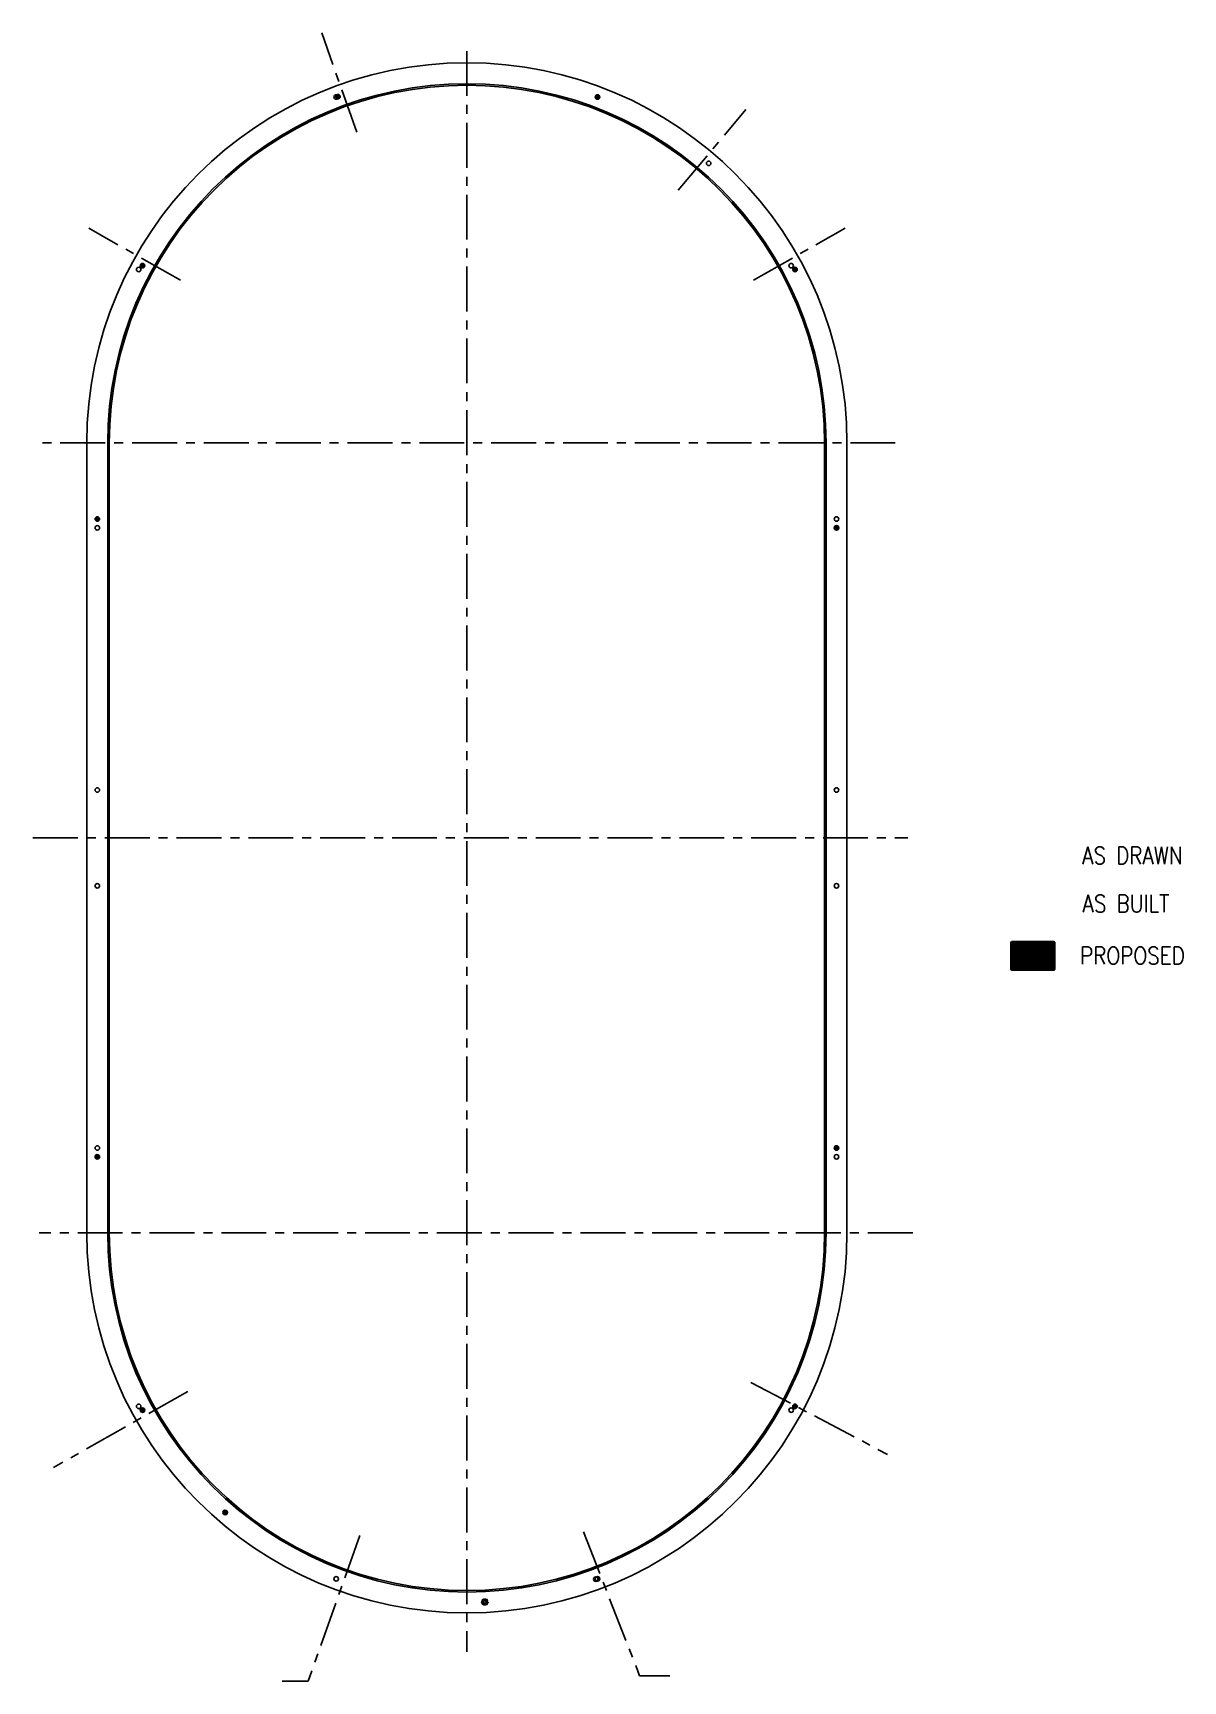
# Model space of a CAD drawing. Extents: x -965 to 2071, y 8 to 900.
# Drawn here: x 1687 to 2071, y 250 to 800 of the extents above; entities that cross this region are included whole.
import ezdxf
from ezdxf.enums import TextEntityAlignment as Align

# ---------------------------------------------------------------- set-up
doc = ezdxf.new("R2010")
doc.units = 0
doc.header["$LTSCALE"] = 12
doc.header["$MEASUREMENT"] = 0
doc.linetypes.add('CENTER', pattern=[2, 1.25, -0.25, 0.25, -0.25])
for name, color, linetype in [('CENTER', 6, 'CENTER'), ('DIM', 1, 'CONTINUOUS'), ('EXTERNALS', 3, 'CONTINUOUS'), ('SHELL', 40, 'CONTINUOUS')]:
    doc.layers.add(name, color=color, linetype=linetype)
doc.layers.add('Equipment-AM_2', color=5, linetype='CONTINUOUS', lineweight=50)
doc.styles.add('ROMANS', font='ROMANS.shx', dxfattribs={"width": 0.85, "height": 5.76})

msp = doc.modelspace()

# ---------------------------------------------------------------- texts
at = {"layer": 'DIM', "style": 'ROMANS', "width": 0.85}
for s, p in [('AS DRAWN', (2054.00348, 522.509619)), ('AS BUILT', (2051.829348, 506.450157)), ('PROPOSED', (2054.003699, 489.067286))]:
    msp.add_text(s, height=5.76, dxfattribs=at).set_placement(p, align=Align.CENTER)

# ---------------------------------------------------------------- hatches: boundary and pattern name
at = {"layer": 'DIM', "true_color": 0xcd2027}
h = msp.add_hatch(dxfattribs=at)
h.set_pattern_fill('ANSI31', color=242)
h.paths.add_polyline_path([(1708.848442, 637.834369, 1), (1707.348442, 637.834369, 1)])
h.paths.add_polyline_path([(1723.973442, 722.490619, 1), (1722.473442, 722.490619, 1)])
h.paths.add_polyline_path([(1789.285942, 778.990619, 1), (1787.785942, 778.990619, 1)])
h.paths.add_polyline_path([(1876.005157, 778.861404, 1), (1874.505157, 778.861404, 1)])
h.paths.add_polyline_path([(1940.507847, 721.20753, 1), (1942.007847, 721.20753, 1)])
h.paths.add_polyline_path([(1955.848442, 634.896869, 1), (1954.348442, 634.896869, 1)])
h.paths.add_polyline_path([(1955.848442, 427.646869, 1), (1954.348442, 427.646869, 0.3012215459), (1954.806041, 426.956216), (1955.390843, 426.956216, 0.3012215459)])
h.paths.add_polyline_path([(1941.220476, 341.337374), (1940.596045, 341.693095, 0.125329783), (1940.504692, 341.334369, 0.7620484434), (1941.899157, 340.950749)])
h.paths.add_polyline_path([(1941.991677, 341.473483), (1941.467969, 341.771824), (1941.311422, 341.497022), (1941.980332, 341.144774, 0.0639785375), (1942.004692, 341.334369, 0.0466752534)])
h.paths.add_polyline_path([(1940.6878, 341.825422, 0.053830958), (1940.596045, 341.693095), (1941.220476, 341.337374), (1941.311422, 341.497022)])
h.paths.add_polyline_path([(1941.467969, 341.771824), (1940.998512, 342.039261, 0.1277816341), (1940.6878, 341.825422), (1941.311422, 341.497022)])
h.paths.add_polyline_path([(1940.998512, 342.039261), (1941.467969, 341.771824), (1941.991677, 341.473483, 0.462506021)])
h.paths.add_polyline_path([(1941.311422, 341.497022), (1941.220476, 341.337374), (1941.899157, 340.950749, 0.0704553144), (1941.980332, 341.144774)])
h.paths.add_polyline_path([(1876.004692, 283.678119, 0.6112958895), (1874.816514, 284.286807, -0.3542571669), (1875.410942, 283.553119, -0.2412369528), (1875.09912, 282.944432, 0.4768243794)])
h.paths.add_polyline_path([(1750.07938, 305.844464, 1), (1751.57938, 305.844464, 1)])
h.paths.add_polyline_path([(1723.973442, 340.053119, 1), (1722.473442, 340.053119, 1)])
h.paths.add_polyline_path([(1708.848442, 424.709369, 1), (1707.348442, 424.709369, 1)])
at = {"layer": 'Equipment-AM_2'}
h = msp.add_hatch(dxfattribs=at)
h.set_pattern_fill('ANSI31', color=5)
h.set_pattern_definition([(45, (0, -32.80587), (-0.088388348, 0.088388348), [])])
h.paths.add_polyline_path([(2027.721626, 496.432399), (2013.663284, 496.432399), (2013.663284, 487.342051), (2027.721626, 487.342051)])

# ---------------------------------------------------------------- linework, layer by layer
at = {"layer": 'CENTER'}
for p, q in [((1794.862283, 767.059995), (1783.112897, 800.25472)), ((1831.598442, 794.206112), (1831.598442, 259.290892)), ((1902.249349, 747.711017), (1924.845744, 774.717327)), ((1735.860063, 717.638064), (1705.239901, 735.026092)), ((1927.336821, 717.638064), (1957.956983, 735.026092)), ((1974.743715, 663.271869), (1688.453169, 663.271869)), ((1686.603781, 531.271869), (1978.938692, 531.271869)), ((1980.554151, 399.271869), (1688.679327, 399.271869)), ((1926.469262, 349.312903), (1972.156341, 325.254091)), ((1738.361525, 346.32616), (1693.461287, 320.829018)), ((1795.822129, 298.195531), (1778.593278, 249.520051)), ((1870.565199, 299.382117), (1889.330478, 251.278063)), ((1778.593278, 249.520051), (1769.82191, 249.520051)), ((1889.330478, 251.278063), (1899.407613, 251.278063))]:
    msp.add_line(p, q, dxfattribs=at)
at = {"layer": 'DIM'}
for centre in [(1788.535942, 778.990619), (1875.255157, 778.861404), (1723.223442, 722.490619), (1941.257847, 721.20753), (1708.098442, 637.834369), (1955.098442, 634.896869), (1708.098442, 424.709369), (1955.098442, 427.646869), (1941.254692, 341.334369), (1723.223442, 340.053119), (1750.82938, 305.844464), (1875.254692, 283.678119)]:
    msp.add_circle(centre, 0.75, dxfattribs=at)
at = {"layer": 'Equipment-AM_2'}
msp.add_lwpolyline([(2013.663284, 496.432399), (2027.721626, 496.432399), (2027.721626, 487.342051), (2013.663284, 487.342051)], close=True, dxfattribs=at)
msp.add_circle((1837.598442, 275.946251), 0.75, dxfattribs=at)
at = {"layer": 'EXTERNALS'}
for centre in [(1787.942192, 778.865619), (1912.367504, 756.699275), (1721.942192, 721.209369), (1939.973442, 722.490619), (1708.098442, 634.896869), (1955.098442, 637.834369), (1708.098442, 427.646869), (1955.098442, 424.709369), (1721.939037, 341.336209), (1939.973442, 340.053119), (1787.941727, 283.682334), (1874.660942, 283.553119)]:
    msp.add_circle(centre, 0.75, dxfattribs=at)
at = {"layer": 'SHELL'}
for p, q in [((1704.598442, 663.271869), (1704.598442, 399.271869)), ((1958.598442, 399.271869), (1958.598442, 663.271869))]:
    msp.add_line(p, q, dxfattribs=at)
for points in [[(1951.598442, 663.271869, 1), (1711.598442, 663.271869), (1711.598442, 399.271869, 1), (1951.598442, 399.271869)], [(1951.098442, 663.271869, 1), (1712.098442, 663.271869), (1712.098442, 399.271869, 1), (1951.098442, 399.271869)]]:
    msp.add_lwpolyline(points, format="xyb", close=True, dxfattribs=at)
for centre in [(1708.098442, 547.271869), (1708.098442, 547.271869), (1955.098442, 547.271869), (1955.098442, 547.271869), (1708.098442, 515.271869), (1708.098442, 515.271869), (1955.098442, 515.271869), (1955.098442, 515.271869)]:
    msp.add_circle(centre, 0.75, dxfattribs=at)
for centre, start, end in [((1831.598442, 663.271869), 0, 180), ((1831.598442, 399.271869), 180, 0)]:
    msp.add_arc(centre, 127, start, end, dxfattribs=at)

msp.set_redraw_order([(e.dxf.handle, doc.entitydb.next_handle()) for e in msp.query("TEXT MTEXT ATTDEF DIMENSION ARC_DIMENSION")])  # texts and dimensions are drawn at this point

doc.saveas('drawing.dxf')
